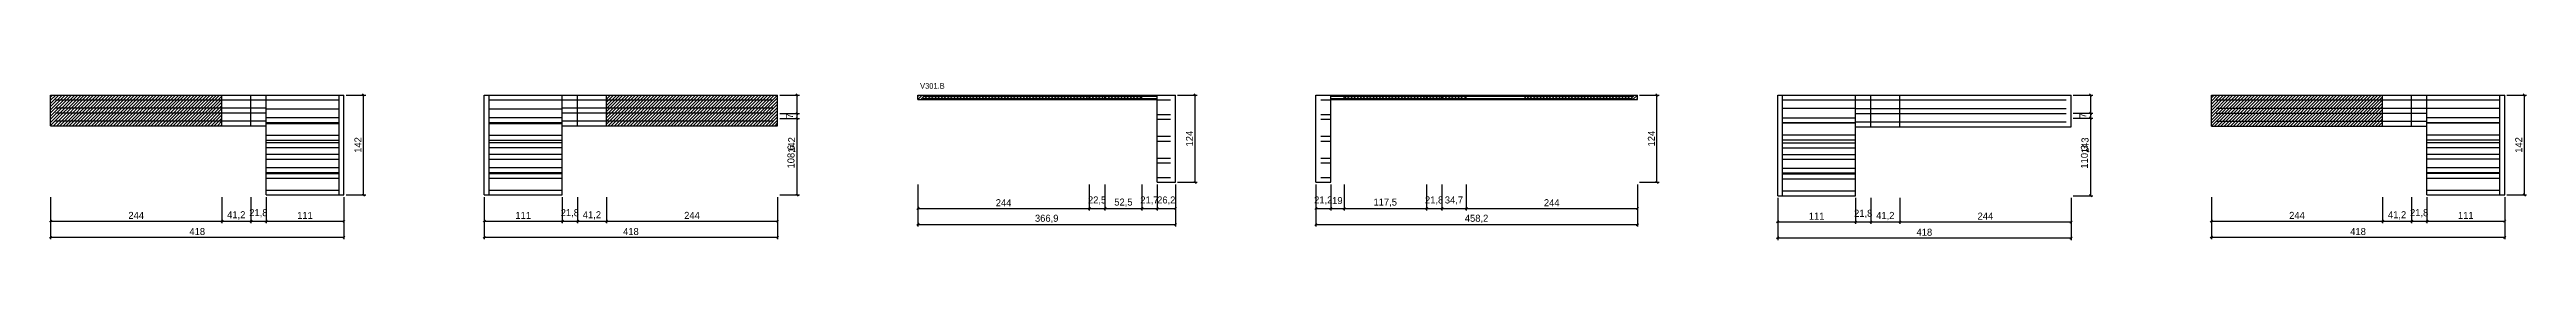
# Model space of a CAD drawing. Extents: x -9000 to 14229, y -395 to 1250.
# Drawn here: x 6792 to 10321, y -356 to -133 of the extents above; entities that cross this region are included whole.
import ezdxf

# ---------------------------------------------------------------- set-up
doc = ezdxf.new("R2010")
doc.units = 0
for name, color, linetype in [('COTA', 241, 'Continuous'), ('NOMENCLATURA', 7, 'Continuous'), ('Painéis', 200, 'Continuous'), ('Reaproveitamento', 251, 'Continuous'), ('SARR_2.2x7', 40, 'Continuous')]:
    doc.layers.add(name, color=color, linetype=linetype)
doc.dimstyles.new('PAINEL', dxfattribs={"dimtxt": 10, "dimasz": 3, "dimexe": 3, "dimexo": 3, "dimgap": 3, "dimtad": 1, "dimblk": 'OBLIQUE', "dimblk1": 'OBLIQUE', "dimcen": 2.5, "dimclrd": 4, "dimclre": 4, "dimclrt": 240, "dimazin": 3, "dimtfac": 1, "dimtmove": 0, "dimatfit": 3})

msp = doc.modelspace()

# ---------------------------------------------------------------- texts
at = {"layer": 'NOMENCLATURA'}
msp.add_text('V301.B', height=8, dxfattribs=at).set_placement((8032.3, -141))

# ---------------------------------------------------------------- blocks, each defined once
blk = doc.blocks.new('_OBLIQUE')
at = {"color": 0, "linetype": 'BYBLOCK'}
blk.add_line((-0.5, -0.5), (0.5, 0.5), dxfattribs=at)

# ---------------------------------------------------------------- dimensions: what is measured, and where the dimension line sits
at = {"layer": 'COTA'}
for base, p1, p2 in [((7239.3, -292), (7211.3, -292), (7211.3, -150)), ((7239.3, -292), (7211.3, -292), (7211.3, -150)), ((7857.3, -292), (7829.3, -292), (7829.3, -150)), ((7857.3, -183.4), (7829.3, -183.4), (7829.3, -176.4)), ((8424.2, -274), (8396.2, -274), (8396.2, -150)), ((8424.2, -274), (8396.2, -274), (8396.2, -150)), ((9082.4, -274), (9054.4, -274), (9054.4, -150)), ((9082.4, -274), (9054.4, -274), (9054.4, -150)), ((9700.4, -293), (9672.4, -293), (9672.4, -150)), ((9700.4, -182.7), (9672.4, -182.7), (9672.4, -175.7)), ((10318.4, -292), (10290.4, -292), (10290.4, -150)), ((10318.4, -292), (10290.4, -292), (10290.4, -150)), ((7857.3, -292), (7829.3, -292), (7829.3, -183.4)), ((9700.4, -293), (9672.4, -293), (9672.4, -182.7))]:
    msp.add_linear_dim(base=base, p1=p1, p2=p2, angle=90, dimstyle='PAINEL', dxfattribs=at).render()
for base, p1, p2 in [((8029.3, -311), (8029.3, -274), (8273.3, -274)), ((8029.3, -334), (8029.3, -274), (8396.2, -274)), ((8273.3, -311), (8273.3, -274), (8295.8, -274)), ((8295.8, -311), (8295.8, -274), (8348.3, -274)), ((8348.3, -311), (8348.3, -274), (8370, -274)), ((8370, -311), (8370, -274), (8396.2, -274)), ((8596.2, -311), (8596.2, -274), (8617.4, -274)), ((8596.2, -334), (8596.2, -274), (9054.4, -274)), ((8617.4, -311), (8617.4, -274), (8636.4, -274)), ((8636.4, -311), (8636.4, -274), (8753.9, -274)), ((8753.9, -311), (8753.9, -274), (8775.7, -274)), ((8775.7, -311), (8775.7, -274), (8810.4, -274)), ((8810.4, -311), (8810.4, -274), (9054.4, -274)), ((6793.3, -329), (6793.3, -292), (7037.3, -292)), ((6793.3, -352), (6793.3, -292), (7211.3, -292)), ((7037.3, -329), (7037.3, -292), (7078.5, -292)), ((7078.5, -329), (7078.5, -292), (7100.3, -292)), ((7100.3, -329), (7100.3, -292), (7211.3, -292)), ((7411.3, -329), (7411.3, -292), (7522.3, -292)), ((7411.3, -352), (7411.3, -292), (7829.3, -292)), ((7522.3, -329), (7522.3, -292), (7544.1, -292)), ((7544.1, -329), (7544.1, -292), (7585.3, -292)), ((7585.3, -329), (7585.3, -292), (7829.3, -292)), ((9254.4, -330), (9254.4, -293), (9365.4, -293)), ((9254.4, -353), (9254.4, -293), (9672.4, -293)), ((9365.4, -330), (9365.4, -293), (9387.2, -293)), ((9387.2, -330), (9387.2, -293), (9428.4, -293)), ((9428.4, -330), (9428.4, -293), (9672.4, -293)), ((9872.4, -329), (9872.4, -292), (10116.4, -292)), ((9872.4, -352), (9872.4, -292), (10290.4, -292)), ((10116.4, -329), (10116.4, -292), (10157.6, -292)), ((10157.6, -329), (10157.6, -292), (10179.4, -292)), ((10179.4, -329), (10179.4, -292), (10290.4, -292))]:
    msp.add_linear_dim(base=base, p1=p1, p2=p2, dimstyle='PAINEL', dxfattribs=at).render()

# ---------------------------------------------------------------- hatches: boundary and pattern name
at = {"layer": 'Reaproveitamento'}
h = msp.add_hatch(dxfattribs=at)
h.set_pattern_fill('ANSI31')
h.paths.add_polyline_path([(6793.3, -193.6), (7037.3, -193.6), (7037.3, -150), (6793.3, -150)])
h = msp.add_hatch(dxfattribs=at)
h.set_pattern_fill('ANSI31')
h.paths.add_polyline_path([(7585.3, -193.6), (7829.3, -193.6), (7829.3, -150), (7585.3, -150)])
h = msp.add_hatch(dxfattribs=at)
h.set_pattern_fill('ANSI31')
h.paths.add_polyline_path([(8029.3, -156.6), (8273.3, -156.6), (8273.3, -150), (8029.3, -150)])
h = msp.add_hatch(dxfattribs=at)
h.set_pattern_fill('ANSI31')
h.paths.add_polyline_path([(8273.3, -156.6), (8295.8, -156.6), (8295.8, -150), (8273.3, -150)])
h = msp.add_hatch(dxfattribs=at)
h.set_pattern_fill('ANSI31')
h.paths.add_polyline_path([(8295.8, -156.6), (8348.3, -156.6), (8348.3, -150), (8295.8, -150)])
h = msp.add_hatch(dxfattribs=at)
h.set_pattern_fill('ANSI31')
h.paths.add_polyline_path([(8636.4, -156.6), (8753.9, -156.6), (8753.9, -150), (8636.4, -150)])
h = msp.add_hatch(dxfattribs=at)
h.set_pattern_fill('ANSI31')
h.paths.add_polyline_path([(8753.9, -156.6), (8775.7, -156.6), (8775.7, -150), (8753.9, -150)])
h = msp.add_hatch(dxfattribs=at)
h.set_pattern_fill('ANSI31')
h.paths.add_polyline_path([(8775.7, -156.6), (8810.4, -156.6), (8810.4, -150), (8775.7, -150)])
h = msp.add_hatch(dxfattribs=at)
h.set_pattern_fill('ANSI31')
h.paths.add_polyline_path([(8892.9, -156.6), (9054.4, -156.6), (9054.4, -150), (8892.9, -150)])
h = msp.add_hatch(dxfattribs=at)
h.set_pattern_fill('ANSI31')
h.paths.add_polyline_path([(9872.4, -194.3), (10116.4, -194.3), (10116.4, -150.3), (9872.4, -150.3)])

# ---------------------------------------------------------------- linework, layer by layer
at = {"layer": 'Painéis'}
for p, q in [((6793.3, -150), (7037.3, -150)), ((6793.3, -193.6), (6793.3, -150)), ((7037.3, -193.6), (7037.3, -150)), ((7037.3, -150), (7078.5, -150)), ((7078.5, -193.6), (7078.5, -150)), ((7078.5, -150), (7100.3, -150)), ((7100.3, -292), (7100.3, -150)), ((7100.3, -150), (7211.3, -150)), ((7211.3, -292), (7211.3, -150)), ((7411.3, -150), (7522.3, -150)), ((7411.3, -292), (7411.3, -150)), ((7522.3, -292), (7522.3, -150)), ((7522.3, -150), (7544.1, -150)), ((7544.1, -193.6), (7544.1, -150)), ((7544.1, -150), (7585.3, -150)), ((7585.3, -193.6), (7585.3, -150)), ((7585.3, -150), (7829.3, -150)), ((7829.3, -193.6), (7829.3, -150)), ((8029.3, -150), (8273.3, -150)), ((8029.3, -156.6), (8029.3, -150)), ((8029.3, -156.6), (8273.3, -156.6)), ((8273.3, -156.6), (8273.3, -150)), ((8273.3, -150), (8295.8, -150)), ((8273.3, -156.6), (8295.8, -156.6)), ((8295.8, -156.6), (8295.8, -150)), ((8295.8, -150), (8348.3, -150)), ((8295.8, -156.6), (8348.3, -156.6)), ((8348.3, -156.6), (8348.3, -150)), ((8348.3, -150), (8370, -150)), ((8348.3, -156.6), (8370, -156.6)), ((8370, -274), (8370, -150)), ((8370, -150), (8396.2, -150)), ((8396.2, -274), (8396.2, -150)), ((8596.2, -150), (8617.4, -150)), ((8596.2, -274), (8596.2, -150)), ((8617.4, -274), (8617.4, -150)), ((8617.4, -150), (8636.4, -150)), ((8617.4, -156.6), (8636.4, -156.6)), ((8636.4, -156.6), (8636.4, -150)), ((8636.4, -150), (8753.9, -150)), ((8636.4, -156.6), (8753.9, -156.6)), ((8753.9, -156.6), (8753.9, -150)), ((8753.9, -150), (8775.7, -150)), ((8753.9, -156.6), (8775.7, -156.6)), ((8775.7, -156.6), (8775.7, -150)), ((8775.7, -150), (8810.4, -150)), ((8775.7, -156.6), (8810.4, -156.6)), ((8810.4, -156.6), (8810.4, -150)), ((8810.4, -150), (9054.4, -150)), ((8810.4, -156.6), (9054.4, -156.6)), ((9054.4, -156.6), (9054.4, -150)), ((9254.4, -150), (9365.4, -150)), ((9254.4, -293), (9254.4, -150)), ((9365.4, -293), (9365.4, -150)), ((9365.4, -150), (9387.2, -150)), ((9387.2, -195.3), (9387.2, -150)), ((9387.2, -150), (9428.4, -150)), ((9428.4, -195.3), (9428.4, -150)), ((9428.4, -150), (9672.4, -150)), ((9672.4, -195.3), (9672.4, -150)), ((9872.4, -150), (10116.4, -150)), ((9872.4, -194.3), (9872.4, -150)), ((10116.4, -194.3), (10116.4, -150)), ((10116.4, -150), (10157.6, -150)), ((10157.6, -194.3), (10157.6, -150)), ((10157.6, -150), (10179.4, -150)), ((10179.4, -292), (10179.4, -150)), ((10179.4, -150), (10290.4, -150)), ((10290.4, -292), (10290.4, -150)), ((6793.3, -193.6), (7037.3, -193.6)), ((7037.3, -193.6), (7078.5, -193.6)), ((7078.5, -193.6), (7100.3, -193.6)), ((7522.3, -193.6), (7544.1, -193.6)), ((7544.1, -193.6), (7585.3, -193.6)), ((7585.3, -193.6), (7829.3, -193.6)), ((9365.4, -195.3), (9387.2, -195.3)), ((9387.2, -195.3), (9428.4, -195.3)), ((9428.4, -195.3), (9672.4, -195.3)), ((9872.4, -194.3), (10116.4, -194.3)), ((10116.4, -194.3), (10157.6, -194.3)), ((10157.6, -194.3), (10179.4, -194.3)), ((8370, -274), (8396.2, -274)), ((8596.2, -274), (8617.4, -274)), ((7100.3, -292), (7211.3, -292)), ((7411.3, -292), (7522.3, -292)), ((9254.4, -293), (9365.4, -293)), ((10179.4, -292), (10290.4, -292))]:
    msp.add_line(p, q, dxfattribs=at)
at = {"layer": 'SARR_2.2x7'}
for p, q in [((7204.3, -292), (7204.3, -150)), ((7418.3, -292), (7418.3, -150)), ((9261.4, -293), (9261.4, -150)), ((10283.4, -292), (10283.4, -150))]:
    msp.add_line(p, q, dxfattribs=at)
for points in [[(6800.3, -157), (7037.3, -157)], [(6800.3, -157), (7037.3, -157)], [(6800.3, -168.3), (7037.3, -168.3)], [(6800.3, -168.3), (7037.3, -168.3)], [(6800.3, -175.3), (7037.3, -175.3)], [(6800.3, -175.3), (7037.3, -175.3)], [(7037.3, -157), (7078.5, -157)], [(7037.3, -157), (7078.5, -157)], [(7037.3, -168.3), (7078.5, -168.3)], [(7037.3, -168.3), (7078.5, -168.3)], [(7037.3, -175.3), (7078.5, -175.3)], [(7037.3, -175.3), (7078.5, -175.3)], [(7078.5, -157), (7100.3, -157)], [(7078.5, -157), (7100.3, -157)], [(7078.5, -168.3), (7100.3, -168.3)], [(7078.5, -168.3), (7100.3, -168.3)], [(7078.5, -175.3), (7100.3, -175.3)], [(7078.5, -175.3), (7100.3, -175.3)], [(7100.3, -157), (7204.3, -157)], [(7100.3, -157), (7204.3, -157)], [(7100.3, -169.4), (7204.3, -169.4)], [(7418.3, -157), (7522.3, -157)], [(7418.3, -157), (7522.3, -157)], [(7418.3, -169.4), (7522.3, -169.4)], [(7522.3, -157), (7544.1, -157)], [(7522.3, -157), (7544.1, -157)], [(7522.3, -168.3), (7544.1, -168.3)], [(7522.3, -168.3), (7544.1, -168.3)], [(7522.3, -175.3), (7544.1, -175.3)], [(7522.3, -175.3), (7544.1, -175.3)], [(7544.1, -157), (7585.3, -157)], [(7544.1, -157), (7585.3, -157)], [(7544.1, -168.3), (7585.3, -168.3)], [(7544.1, -168.3), (7585.3, -168.3)], [(7544.1, -175.3), (7585.3, -175.3)], [(7544.1, -175.3), (7585.3, -175.3)], [(7585.3, -157), (7822.3, -157)], [(7585.3, -157), (7822.3, -157)], [(7585.3, -168.3), (7822.3, -168.3)], [(7585.3, -168.3), (7822.3, -168.3)], [(7585.3, -175.3), (7822.3, -175.3)], [(7585.3, -175.3), (7822.3, -175.3)], [(8036.3, -151.6), (8273.3, -151.6)], [(8036.3, -151.6), (8273.3, -151.6)], [(8036.3, -155), (8273.3, -155)], [(8036.3, -155), (8273.3, -155)], [(8273.3, -151.6), (8295.8, -151.6)], [(8273.3, -151.6), (8295.8, -151.6)], [(8273.3, -155), (8295.8, -155)], [(8273.3, -155), (8295.8, -155)], [(8295.8, -151.6), (8348.3, -151.6)], [(8295.8, -151.6), (8348.3, -151.6)], [(8295.8, -155), (8348.3, -155)], [(8295.8, -155), (8348.3, -155)], [(8348.3, -151.6), (8370, -151.6)], [(8348.3, -151.6), (8370, -151.6)], [(8348.3, -155), (8370, -155)], [(8348.3, -155), (8370, -155)], [(8370, -157), (8389.2, -157)], [(8370, -157), (8389.2, -157)], [(8603.2, -157), (8617.4, -157)], [(8603.2, -157), (8617.4, -157)], [(8617.4, -151.6), (8636.4, -151.6)], [(8617.4, -151.6), (8636.4, -151.6)], [(8617.4, -155), (8636.4, -155)], [(8617.4, -155), (8636.4, -155)], [(8636.4, -151.6), (8753.9, -151.6)], [(8636.4, -151.6), (8753.9, -151.6)], [(8636.4, -155), (8753.9, -155)], [(8636.4, -155), (8753.9, -155)], [(8753.9, -151.6), (8775.7, -151.6)], [(8753.9, -151.6), (8775.7, -151.6)], [(8753.9, -155), (8775.7, -155)], [(8753.9, -155), (8775.7, -155)], [(8775.7, -151.6), (8810.4, -151.6)], [(8775.7, -151.6), (8810.4, -151.6)], [(8775.7, -155), (8810.4, -155)], [(8775.7, -155), (8810.4, -155)], [(8810.4, -151.6), (9047.4, -151.6)], [(8810.4, -151.6), (9047.4, -151.6)], [(8810.4, -155), (9047.4, -155)], [(8810.4, -155), (9047.4, -155)], [(9261.4, -157), (9365.4, -157)], [(9261.4, -157), (9365.4, -157)], [(9261.4, -168.7), (9365.4, -168.7)], [(9365.4, -157), (9387.2, -157)], [(9365.4, -157), (9387.2, -157)], [(9365.4, -169.15), (9387.2, -169.15)], [(9365.4, -169.15), (9387.2, -169.15)], [(9365.4, -176.15), (9387.2, -176.15)], [(9365.4, -176.15), (9387.2, -176.15)], [(9387.2, -157), (9428.4, -157)], [(9387.2, -157), (9428.4, -157)], [(9387.2, -169.15), (9428.4, -169.15)], [(9387.2, -169.15), (9428.4, -169.15)], [(9387.2, -176.15), (9428.4, -176.15)], [(9387.2, -176.15), (9428.4, -176.15)], [(9428.4, -157), (9665.4, -157)], [(9428.4, -157), (9665.4, -157)], [(9428.4, -169.15), (9665.4, -169.15)], [(9428.4, -169.15), (9665.4, -169.15)], [(9428.4, -176.15), (9665.4, -176.15)], [(9428.4, -176.15), (9665.4, -176.15)], [(9879.4, -157), (10116.4, -157)], [(9879.4, -157), (10116.4, -157)], [(9879.4, -168.65), (10116.4, -168.65)], [(9879.4, -168.65), (10116.4, -168.65)], [(9879.4, -175.65), (10116.4, -175.65)], [(9879.4, -175.65), (10116.4, -175.65)], [(10116.4, -157), (10157.6, -157)], [(10116.4, -157), (10157.6, -157)], [(10116.4, -168.65), (10157.6, -168.65)], [(10116.4, -168.65), (10157.6, -168.65)], [(10116.4, -175.65), (10157.6, -175.65)], [(10116.4, -175.65), (10157.6, -175.65)], [(10157.6, -157), (10179.4, -157)], [(10157.6, -157), (10179.4, -157)], [(10157.6, -168.65), (10179.4, -168.65)], [(10157.6, -168.65), (10179.4, -168.65)], [(10157.6, -175.65), (10179.4, -175.65)], [(10157.6, -175.65), (10179.4, -175.65)], [(10179.4, -157), (10283.4, -157)], [(10179.4, -157), (10283.4, -157)], [(10179.4, -168.7), (10283.4, -168.7)], [(6800.3, -186.6), (7037.3, -186.6)], [(6800.3, -186.6), (7037.3, -186.6)], [(7037.3, -186.6), (7078.5, -186.6)], [(7037.3, -186.6), (7078.5, -186.6)], [(7078.5, -186.6), (7100.3, -186.6)], [(7078.5, -186.6), (7100.3, -186.6)], [(7100.3, -182), (7204.3, -182)], [(7100.3, -189), (7204.3, -189)], [(7100.3, -190.4), (7204.3, -190.4)], [(7100.3, -207.05), (7204.3, -207.05)], [(7418.3, -182), (7522.3, -182)], [(7418.3, -189), (7522.3, -189)], [(7418.3, -190.4), (7522.3, -190.4)], [(7418.3, -207.05), (7522.3, -207.05)], [(7522.3, -186.6), (7544.1, -186.6)], [(7522.3, -186.6), (7544.1, -186.6)], [(7544.1, -186.6), (7585.3, -186.6)], [(7544.1, -186.6), (7585.3, -186.6)], [(7585.3, -186.6), (7822.3, -186.6)], [(7585.3, -186.6), (7822.3, -186.6)], [(8370, -177.5), (8389.2, -177.5)], [(8370, -177.5), (8389.2, -177.5)], [(8370, -184.5), (8389.2, -184.5)], [(8370, -184.5), (8389.2, -184.5)], [(8370, -208.5), (8389.2, -208.5)], [(8370, -208.5), (8389.2, -208.5)], [(8603.2, -177.5), (8617.4, -177.5)], [(8603.2, -177.5), (8617.4, -177.5)], [(8603.2, -184.5), (8617.4, -184.5)], [(8603.2, -184.5), (8617.4, -184.5)], [(8603.2, -208.5), (8617.4, -208.5)], [(8603.2, -208.5), (8617.4, -208.5)], [(9261.4, -182.25), (9365.4, -182.25)], [(9261.4, -189.25), (9365.4, -189.25)], [(9261.4, -189.7), (9365.4, -189.7)], [(9261.4, -206.775), (9365.4, -206.775)], [(9365.4, -188.3), (9387.2, -188.3)], [(9365.4, -188.3), (9387.2, -188.3)], [(9387.2, -188.3), (9428.4, -188.3)], [(9387.2, -188.3), (9428.4, -188.3)], [(9428.4, -188.3), (9665.4, -188.3)], [(9428.4, -188.3), (9665.4, -188.3)], [(9879.4, -187.3), (10116.4, -187.3)], [(9879.4, -187.3), (10116.4, -187.3)], [(10116.4, -187.3), (10157.6, -187.3)], [(10116.4, -187.3), (10157.6, -187.3)], [(10157.6, -187.3), (10179.4, -187.3)], [(10157.6, -187.3), (10179.4, -187.3)], [(10179.4, -182), (10283.4, -182)], [(10179.4, -189), (10283.4, -189)], [(10179.4, -189.7), (10283.4, -189.7)], [(10179.4, -206.525), (10283.4, -206.525)], [(7100.3, -214.05), (7204.3, -214.05)], [(7100.3, -217.5), (7204.3, -217.5)], [(7100.3, -224.5), (7204.3, -224.5)], [(7100.3, -234.2), (7204.3, -234.2)], [(7100.3, -241.2), (7204.3, -241.2)], [(7418.3, -214.05), (7522.3, -214.05)], [(7418.3, -217.5), (7522.3, -217.5)], [(7418.3, -224.5), (7522.3, -224.5)], [(7418.3, -234.2), (7522.3, -234.2)], [(7418.3, -241.2), (7522.3, -241.2)], [(8370, -215.5), (8389.2, -215.5)], [(8370, -215.5), (8389.2, -215.5)], [(8370, -239.5), (8389.2, -239.5)], [(8370, -239.5), (8389.2, -239.5)], [(8370, -246.5), (8389.2, -246.5)], [(8370, -246.5), (8389.2, -246.5)], [(8603.2, -215.5), (8617.4, -215.5)], [(8603.2, -215.5), (8617.4, -215.5)], [(8603.2, -239.5), (8617.4, -239.5)], [(8603.2, -239.5), (8617.4, -239.5)], [(8603.2, -246.5), (8617.4, -246.5)], [(8603.2, -246.5), (8617.4, -246.5)], [(9261.4, -213.775), (9365.4, -213.775)], [(9261.4, -218), (9365.4, -218)], [(9261.4, -225), (9365.4, -225)], [(9261.4, -234.35), (9365.4, -234.35)], [(9261.4, -241.35), (9365.4, -241.35)], [(10179.4, -213.525), (10283.4, -213.525)], [(10179.4, -217.5), (10283.4, -217.5)], [(10179.4, -224.5), (10283.4, -224.5)], [(10179.4, -233.85), (10283.4, -233.85)], [(10179.4, -240.85), (10283.4, -240.85)], [(7100.3, -253), (7204.3, -253)], [(7100.3, -260), (7204.3, -260)], [(7100.3, -261.35), (7204.3, -261.35)], [(7100.3, -268.35), (7204.3, -268.35)], [(7418.3, -253), (7522.3, -253)], [(7418.3, -260), (7522.3, -260)], [(7418.3, -261.35), (7522.3, -261.35)], [(7418.3, -268.35), (7522.3, -268.35)], [(8370, -267), (8389.2, -267)], [(8370, -267), (8389.2, -267)], [(8603.2, -267), (8617.4, -267)], [(8603.2, -267), (8617.4, -267)], [(9261.4, -253.75), (9365.4, -253.75)], [(9261.4, -260.75), (9365.4, -260.75)], [(9261.4, -261.925), (9365.4, -261.925)], [(9261.4, -268.925), (9365.4, -268.925)], [(10179.4, -253), (10283.4, -253)], [(10179.4, -260), (10283.4, -260)], [(10179.4, -261.175), (10283.4, -261.175)], [(10179.4, -268.175), (10283.4, -268.175)], [(7100.3, -285), (7204.3, -285)], [(7100.3, -285), (7204.3, -285)], [(7418.3, -285), (7522.3, -285)], [(7418.3, -285), (7522.3, -285)], [(9261.4, -286), (9365.4, -286)], [(9261.4, -286), (9365.4, -286)], [(10179.4, -285), (10283.4, -285)], [(10179.4, -285), (10283.4, -285)]]:
    msp.add_lwpolyline(points, dxfattribs=at)

msp.set_redraw_order([(e.dxf.handle, doc.entitydb.next_handle()) for e in msp.query("TEXT MTEXT ATTDEF DIMENSION ARC_DIMENSION")])  # texts and dimensions are drawn at this point

doc.saveas('drawing.dxf')
